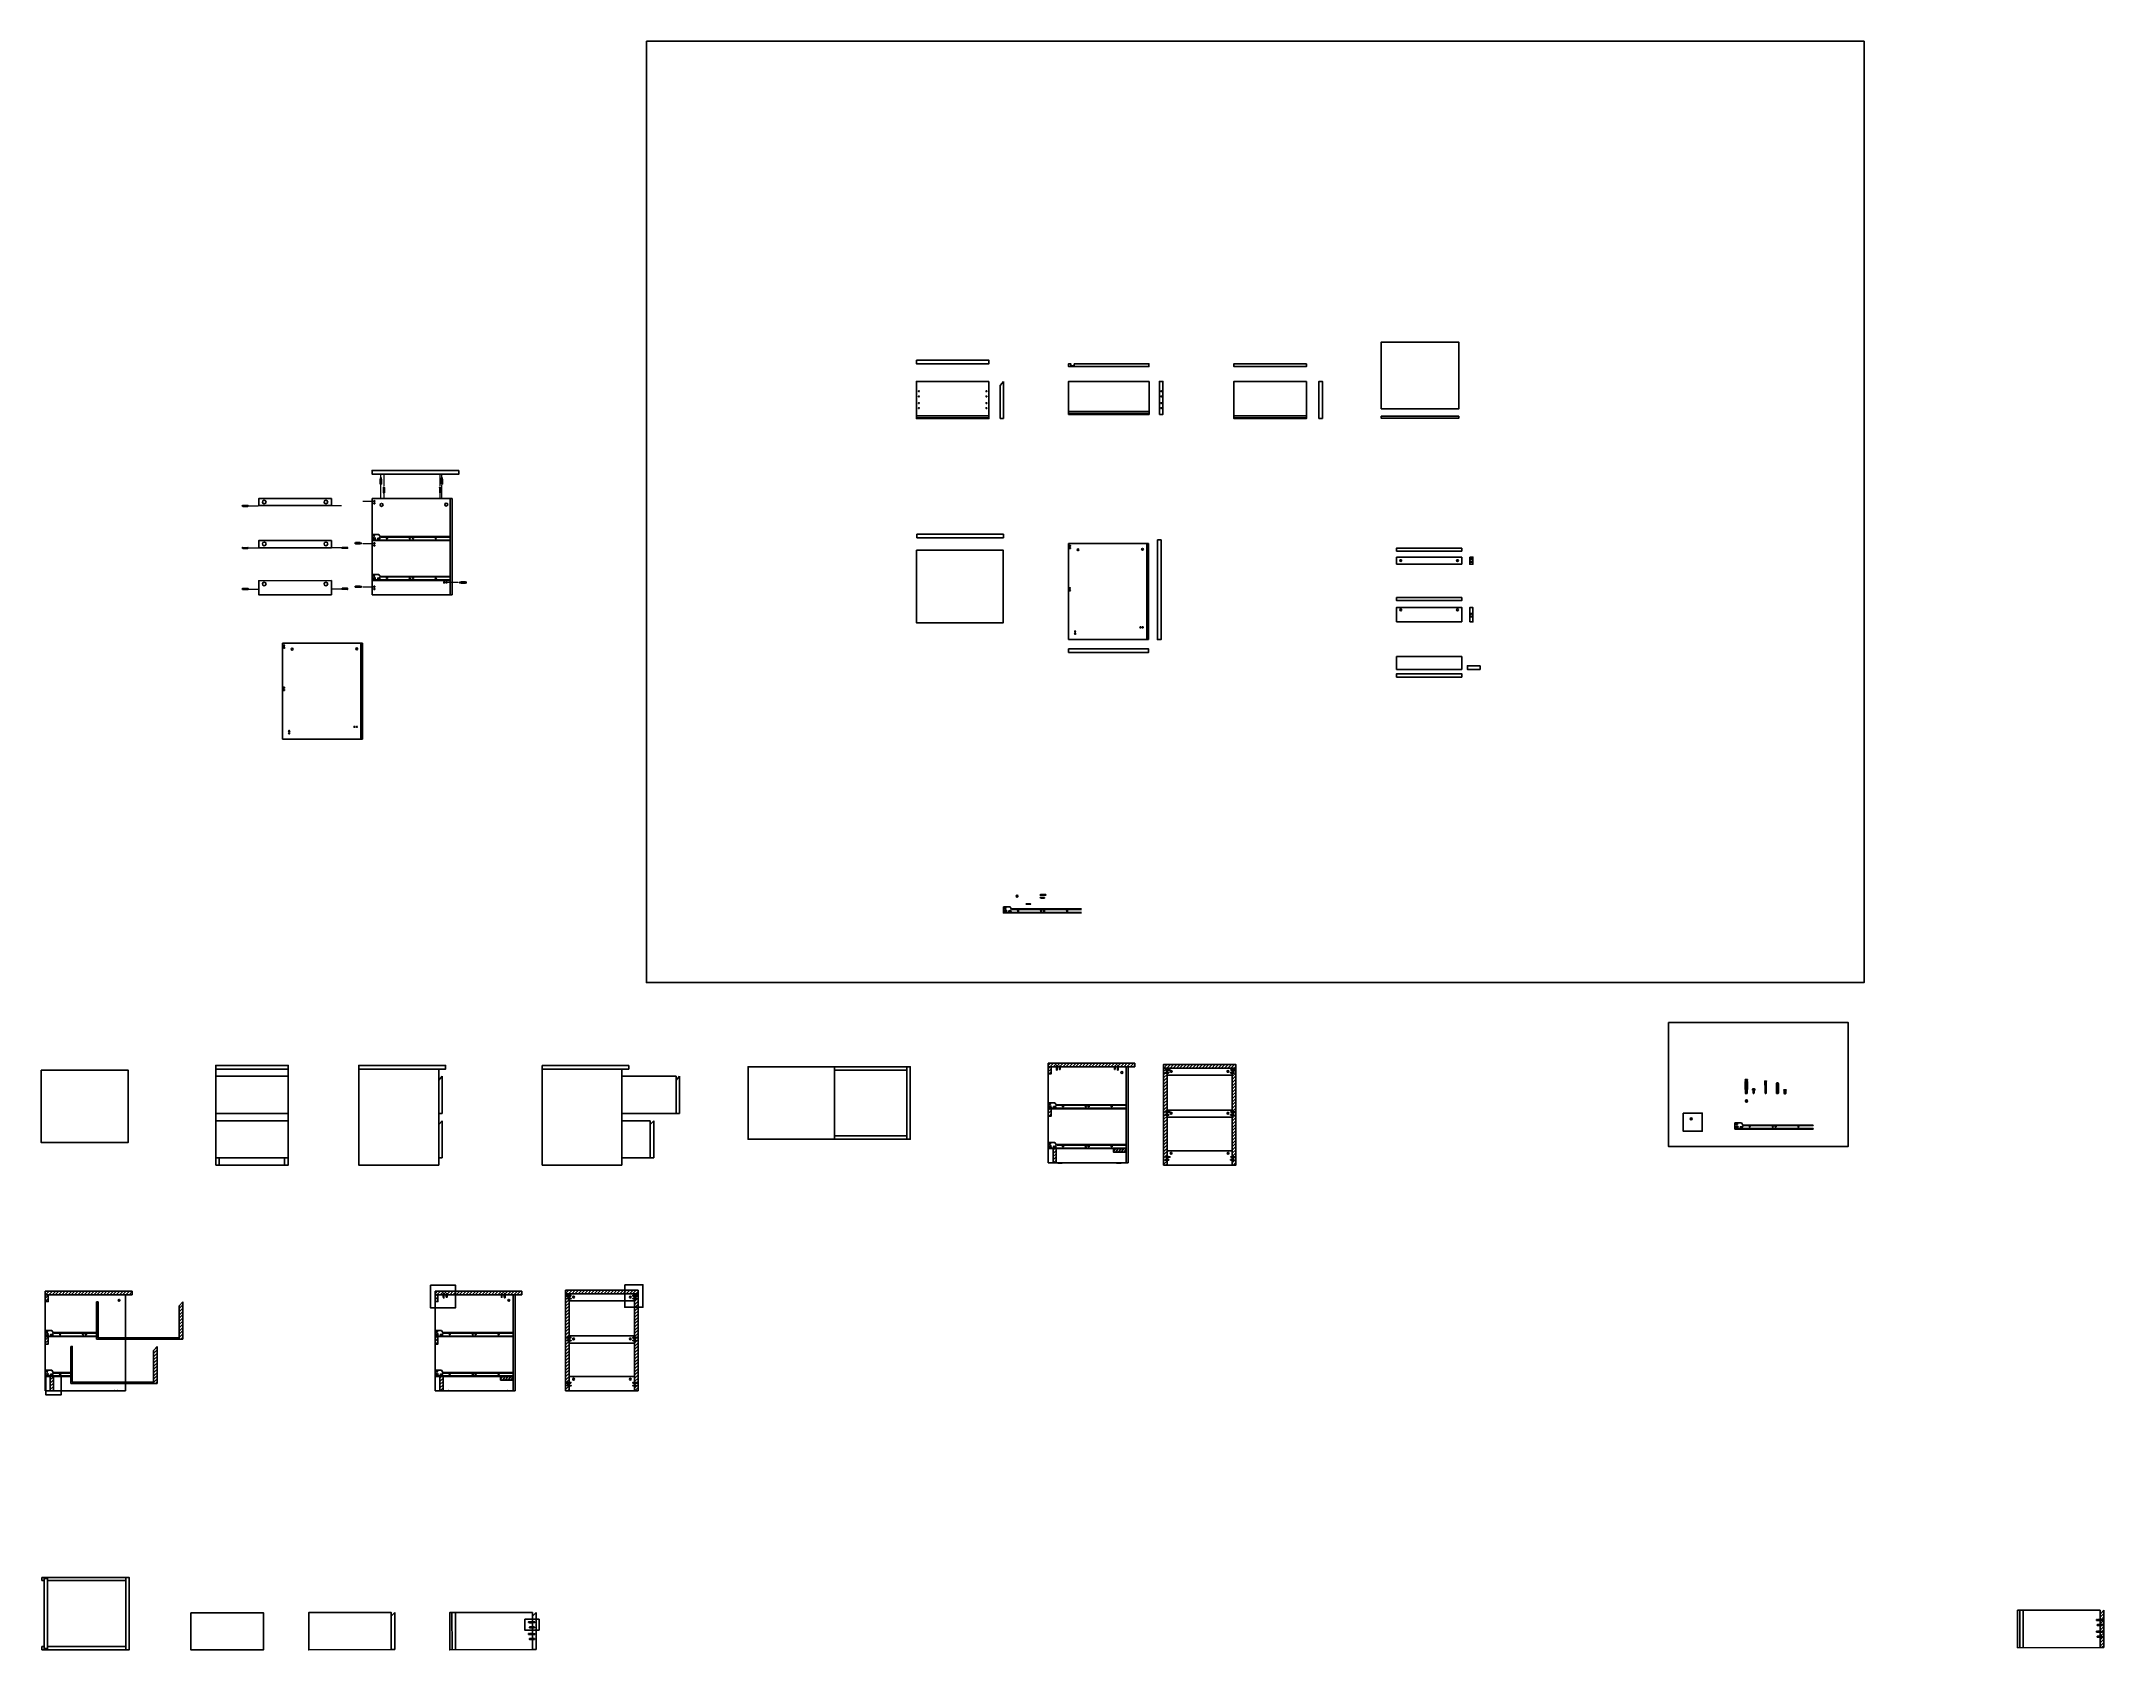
# Model space of a CAD drawing. Header units: inches. Extents: x 60 to 1198, y 6 to 893.
import ezdxf

# ---------------------------------------------------------------- set-up
doc = ezdxf.new("R2010")
doc.units = ezdxf.units.IN
doc.header["$MEASUREMENT"] = 0
doc.linetypes.add('ACAD_ISO02W100', pattern=[15, 12, -3])
doc.linetypes.add('HIDDEN', pattern=[0.375, 0.25, -0.125])
for name, color, linetype in [('A-ANNO-DIMS', 7, 'Continuous'), ('Dettagli', 4, 'Continuous'), ('particolari', 30, 'Continuous'), ('Viti', 2, 'Continuous')]:
    doc.layers.add(name, color=color, linetype=linetype)

# ---------------------------------------------------------------- blocks, each defined once
blk = doc.blocks.new('*U36')
blk.add_lwpolyline([(0, 0), (0, 0.1), (0.05, 0), (0.12, -0.4), (0.12, -0.5), (0.07, -0.4), (0, 0)])
blk = doc.blocks.new('*U37')
at = {"color": 0, "linetype": 'ByBlock', "lineweight": -2, "transparency": 16777216}
for p in [(42.38, 270.66), (42.61, 270.66), (42.84, 270.66), (43.06, 270.66)]:
    blk.add_blockref('*U36', p, dxfattribs=at)
blk = doc.blocks.new('100347')
for p, q in [((40.13, 252.09), (40.25, 251.93)), ((40.13, 252.09), (40.13, 251.29)), ((40.25, 251.44), (40.13, 251.29)), ((40.41, 251.49), (40.38, 251.49)), ((40.57, 251.89), (40.39, 251.89)), ((40.64, 251.49), (40.46, 251.49)), ((40.79, 251.89), (40.62, 251.89)), ((40.87, 251.49), (40.69, 251.49)), ((41.02, 251.89), (40.84, 251.89)), ((41.09, 251.49), (40.92, 251.49)), ((41.16, 251.89), (41.07, 251.89)), ((41.16, 251.49), (41.14, 251.49)), ((41.21, 251.85), (41.19, 251.87)), ((41.19, 251.5), (41.21, 251.52)), ((41.23, 251.82), (41.23, 251.56))]:
    blk.add_line(p, q)
for centre, radius, start, end in [((40.38, 252.09), 0.2, 230.24315, 257.66039), ((40.38, 251.29), 0.2, 90, 129.75685), ((41.16, 251.84), 0.05, 45, 90), ((41.16, 251.54), 0.05, 270, 315), ((41.18, 251.82), 0.05, 0, 45), ((41.18, 251.56), 0.05, 315, 0)]:
    blk.add_arc(centre, radius, start, end)
blk.add_blockref('*U37', (-2.04, -18.77))
blk = doc.blocks.new('101345')
for p, q in [((40.13, 264.91), (40.13, 264.61)), ((40.17, 264.99), (40.27, 265.05)), ((40.17, 264.53), (40.27, 264.47)), ((40.28, 264.46), (40.28, 265.06)), ((40.29, 264.46), (41.63, 264.46)), ((40.3, 265.06), (41.63, 265.06)), ((40.38, 264.94), (41.63, 264.94)), ((40.38, 264.82), (41.63, 264.82)), ((40.38, 264.7), (41.63, 264.7)), ((40.38, 264.58), (41.63, 264.58)), ((42.96, 265.06), (41.63, 265.06)), ((42.88, 264.94), (41.63, 264.94)), ((42.88, 264.82), (41.63, 264.82)), ((42.88, 264.7), (41.63, 264.7)), ((42.88, 264.58), (41.63, 264.58)), ((42.96, 264.46), (41.63, 264.46)), ((42.98, 264.46), (42.98, 265.06)), ((43.09, 264.99), (42.99, 265.05)), ((43.09, 264.53), (42.99, 264.47)), ((43.13, 264.91), (43.13, 264.61))]:
    blk.add_line(p, q)
for centre, radius, start, end in [((40.23, 264.91), 0.1, 123.56676, 180), ((40.23, 264.61), 0.1, 180, 236.29116), ((40.3, 265.01), 0.05, 90, 123.56676), ((40.29, 264.51), 0.05, 236.29116, 270), ((42.96, 265.01), 0.05, 56.43324, 90), ((42.96, 264.51), 0.05, 270, 303.70884), ((43.03, 264.91), 0.1, 0, 56.43324), ((43.03, 264.61), 0.1, 303.70884, 0)]:
    blk.add_arc(centre, radius, start, end)
blk = doc.blocks.new('*U40')
blk.add_lwpolyline([(0.1, -0.2), (0.06, 0), (0.04, 0.05), (0.03, 0), (0.06, -0.2), (0.09, -0.25), (0.1, -0.2)])
blk = doc.blocks.new('*U41')
at = {"color": 0, "linetype": 'ByBlock', "lineweight": -2, "transparency": 16777216}
for p in [(40.3, 254.75), (40.42, 254.75), (40.54, 254.75), (40.65, 254.75), (40.77, 254.75), (40.89, 254.75)]:
    blk.add_blockref('*U40', p, dxfattribs=at)
blk = doc.blocks.new('109049')
for p, q in [((40.13, 240.08), (40.13, 239.79)), ((40.43, 240.28), (40.33, 240.28)), ((40.43, 239.58), (40.33, 239.58)), ((40.48, 240.23), (40.48, 239.63)), ((40.52, 240.03), (40.48, 240.03)), ((40.56, 239.83), (40.48, 239.83)), ((40.64, 240.03), (40.56, 240.03)), ((40.67, 239.83), (40.59, 239.83)), ((40.75, 240.03), (40.67, 240.03)), ((40.79, 239.83), (40.71, 239.83)), ((40.87, 240.03), (40.79, 240.03)), ((40.91, 239.83), (40.83, 239.83)), ((40.99, 240.03), (40.91, 240.03)), ((41.02, 239.83), (40.94, 239.83)), ((41.11, 240.03), (41.02, 240.03)), ((41.14, 239.83), (41.06, 239.83)), ((41.22, 240.03), (41.14, 240.03)), ((41.23, 239.83), (41.18, 239.83)), ((41.32, 240.01), (41.35, 240)), ((41.37, 239.88), (41.32, 239.85)), ((41.35, 240), (41.36, 240.05)), ((41.37, 239.88), (41.35, 240)), ((41.36, 240.05), (41.38, 239.98)), ((41.4, 239.83), (41.37, 239.88)), ((41.38, 239.98), (41.48, 239.93)), ((41.38, 239.98), (41.4, 239.89)), ((41.48, 239.93), (41.4, 239.89)), ((41.4, 239.89), (41.4, 239.83))]:
    blk.add_line(p, q)
blk.add_lwpolyline([(41.26, 239.83), (41.22, 240.03), (41.23, 240.08), (41.26, 240.03), (41.29, 239.84), (41.29, 239.78), (41.26, 239.83)])
for centre, radius, start, end in [((40.33, 240.08), 0.2, 107.54499, 180), ((40.33, 239.79), 0.2, 180, 252.45501), ((40.37, 239.95), 0.332, 96.88181, 107.54499), ((40.37, 239.91), 0.332, 252.45501, 263.11819), ((40.43, 240.23), 0.05, 0, 90), ((40.43, 239.63), 0.05, 270, 0), ((41.23, 240.03), 0.2, 270, 277.37205), ((41.23, 239.83), 0.2, 63.43495, 82.71422), ((41.23, 240.03), 0.2, 287.24494, 296.56505)]:
    blk.add_arc(centre, radius, start, end)
blk.add_blockref('*U41', (0.19, -14.72))
blk = doc.blocks.new('*U43')
blk.add_lwpolyline([(0, 0), (0, 0.1), (0.05, 0), (0.12, -0.4), (0.12, -0.5), (0.07, -0.4), (0, 0)])
blk = doc.blocks.new('*U44')
at = {"color": 0, "linetype": 'ByBlock', "lineweight": -2, "transparency": 16777216}
for p in [(42.38, 270.66), (42.6, 270.66), (42.81, 270.66), (43.03, 270.66), (43.24, 270.66)]:
    blk.add_blockref('*U43', p, dxfattribs=at)
blk = doc.blocks.new('118331')
for p, q in [((40.13, 264.93), (40.13, 264.33)), ((40.13, 264.93), (40.33, 264.93)), ((40.13, 264.33), (40.33, 264.33)), ((40.33, 264.93), (40.33, 264.33)), ((40.73, 264.83), (40.33, 264.83)), ((40.73, 264.43), (40.33, 264.43)), ((40.73, 264.98), (40.73, 264.28)), ((40.73, 264.98), (42.98, 264.98)), ((40.73, 264.8), (40.73, 264.45)), ((42.98, 264.28), (40.73, 264.28)), ((40.83, 264.98), (40.83, 264.68)), ((40.83, 264.93), (42.93, 264.93)), ((40.83, 264.68), (42.93, 264.68)), ((40.83, 264.58), (40.83, 264.28)), ((40.83, 264.58), (42.93, 264.58)), ((40.83, 264.33), (42.93, 264.33)), ((42.93, 264.98), (42.93, 264.68)), ((42.93, 264.58), (42.93, 264.28)), ((42.98, 264.98), (42.98, 264.28)), ((42.98, 264.83), (43.07, 264.83)), ((43.14, 264.43), (42.98, 264.43)), ((43.12, 264.83), (43.28, 264.83)), ((43.35, 264.43), (43.19, 264.43)), ((43.33, 264.83), (43.5, 264.83)), ((43.57, 264.43), (43.4, 264.43)), ((43.55, 264.83), (43.72, 264.83)), ((43.79, 264.43), (43.62, 264.43)), ((43.77, 264.83), (43.93, 264.83)), ((44, 264.43), (43.84, 264.43)), ((43.98, 264.83), (44.08, 264.83)), ((44.08, 264.43), (44.05, 264.43)), ((44.13, 264.78), (44.13, 264.48))]:
    blk.add_line(p, q)
for centre, start, end in [((44.08, 264.78), 360, 90), ((44.08, 264.48), 270, 0)]:
    blk.add_arc(centre, 0.05, start, end)
blk.add_blockref('*U44', (0.69, -5.83))
blk = doc.blocks.new('*U46')
blk.add_lwpolyline([(0, 0), (0, 0.1), (0.1, 0), (0.1, -0.4), (0.1, -0.6), (0.1, -0.4), (0, 0)])
blk = doc.blocks.new('*U47')
at = {"color": 0, "linetype": 'ByBlock', "lineweight": -2, "transparency": 16777216}
for p in [(42.4, 270.7), (42.6, 270.7), (42.8, 270.7), (43, 270.7), (43.3, 270.7), (43.5, 270.7), (43.7, 270.7), (43.9, 270.7), (44.2, 270.7), (44.4, 270.7), (44.6, 270.7), (44.8, 270.7), (45, 270.7), (45.3, 270.7), (45.5, 270.7), (45.7, 270.7), (45.9, 270.7), (46.2, 270.7), (46.4, 270.7)]:
    blk.add_blockref('*U46', p, dxfattribs=at)
blk = doc.blocks.new('100218')
for p, q in [((40.1, 270.9), (40.1, 270)), ((40.1, 270.9), (40.2, 270.8)), ((40.2, 270.1), (40.1, 270)), ((40.2, 270.8), (40.2, 270.1)), ((40.2, 270.8), (42.3, 270.8)), ((40.2, 270.1), (42.3, 270.1)), ((42.4, 270.8), (42.6, 270.7)), ((42.6, 270.2), (42.4, 270.1)), ((42.7, 270.7), (42.8, 270.7)), ((42.9, 270.3), (42.7, 270.3)), ((42.9, 270.7), (43, 270.7)), ((43.1, 270.3), (42.9, 270.3)), ((43.1, 270.7), (43.3, 270.7)), ((43.3, 270.3), (43.2, 270.3)), ((43.3, 270.7), (43.5, 270.7)), ((43.5, 270.3), (43.4, 270.3)), ((43.5, 270.7), (43.7, 270.7)), ((43.8, 270.3), (43.6, 270.3)), ((43.7, 270.7), (43.9, 270.7)), ((44, 270.3), (43.8, 270.3)), ((44, 270.7), (44.1, 270.7)), ((44.2, 270.3), (44, 270.3)), ((44.2, 270.7), (44.4, 270.7)), ((44.4, 270.3), (44.3, 270.3)), ((44.4, 270.7), (44.6, 270.7)), ((44.7, 270.3), (44.5, 270.3)), ((44.6, 270.7), (44.8, 270.7)), ((44.9, 270.3), (44.7, 270.3)), ((44.9, 270.7), (45, 270.7)), ((45.1, 270.3), (44.9, 270.3)), ((45.1, 270.7), (45.3, 270.7)), ((45.3, 270.3), (45.2, 270.3)), ((45.3, 270.7), (45.5, 270.7)), ((45.5, 270.3), (45.4, 270.3)), ((45.5, 270.7), (45.7, 270.7)), ((45.8, 270.3), (45.6, 270.3)), ((45.7, 270.7), (45.9, 270.7)), ((46, 270.3), (45.8, 270.3)), ((46, 270.7), (46.1, 270.7)), ((46.2, 270.3), (46, 270.3)), ((46.2, 270.7), (46.4, 270.7)), ((46.4, 270.3), (46.3, 270.3)), ((46.4, 270.7), (46.6, 270.7)), ((46.7, 270.3), (46.5, 270.3)), ((46.6, 270.7), (46.9, 270.7)), ((46.9, 270.3), (46.7, 270.3)), ((46.9, 270.6), (46.9, 270.3))]:
    blk.add_line(p, q)
for centre, radius, start, end in [((40.1, 270.9), 0.01, 33.6901, 180), ((40.1, 270), 0.01, 180, 326.3099), ((42.3, 270.6), 0.2, 63.4349, 90), ((42.3, 270.3), 0.2, 270, 296.5651), ((42.7, 270.9), 0.2, 243.4349, 243.5103), ((42.7, 270.9), 0.2, 258.2695, 270), ((42.7, 270.1), 0.2, 95.0818, 116.5651), ((46.9, 270.6), 0.05, 360, 90), ((46.9, 270.3), 0.05, 270, 0)]:
    blk.add_arc(centre, radius, start, end)
blk.add_blockref('*U47', (0.2, 0))

msp = doc.modelspace()

# ---------------------------------------------------------------- hatches: boundary and pattern name
h = msp.add_hatch()
h.set_pattern_fill('ANSI31', color=256, scale=10)
h.set_pattern_definition([(45, (65.869, 1.1374), (-0.8838835, 0.8838835), [])])
h.paths.add_polyline_path([(617.3, 327.4), (615.6, 327.4), (615.6, 323.5), (617.3, 323.5)])
h.paths.add_polyline_path([(615.6, 329.4), (615.6, 327.4), (617.3, 327.4), (663.5, 327.4), (663.5, 329.4)])
h.paths.add_polyline_path([(615.6, 300.2), (617.3, 300.2), (617.3, 304.3), (615.6, 304.3)])
h.paths.add_polyline_path([(618.4, 274.4), (620, 274.4), (620, 282.3), (618.4, 282.3)])
h = msp.add_hatch()
h.set_pattern_fill('ANSI31', color=256, scale=10)
h.set_pattern_definition([(45, (57.4103, 0), (-0.8838835, 0.8838835), [])])
h.paths.add_polyline_path([(719.2, 328.7), (679.2, 328.7), (679.2, 326.7), (719.2, 326.7)])
h.paths.add_polyline_path([(681.2, 324.9, -0.015676), (681.2, 325), (681.2, 326.7), (679.2, 326.7), (679.2, 273.2), (681.2, 273.2), (681.2, 301.8, -0.015676), (681.2, 301.8)])
h.paths.add_polyline_path([(719.2, 326.7), (717.2, 326.7), (717.2, 325, -0.015676), (717.2, 324.9), (717.2, 301.8, -0.015676), (717.2, 301.8), (717.2, 273.2), (719.2, 273.2)])
h = msp.add_hatch()
h.set_pattern_fill('ANSI31', color=256, scale=10, angle=10)
h.set_pattern_definition([(55, (13.4428, 3.3758), (-1.02394, 0.7169705), [])])
h.paths.add_polyline_path([(651.7, 282.3), (651.7, 280.3), (658.7, 280.3), (658.7, 282.3)])
h = msp.add_hatch()
h.set_pattern_fill('ANSI31', color=256, scale=10)
h.set_pattern_definition([(45, (-366.0492, -124.5524), (-0.8838835, 0.8838835), [])])
h.paths.add_polyline_path([(62.5, 203.7), (62.5, 201.7), (64.2, 201.7), (110.5, 201.7), (110.5, 203.7)])
h.paths.add_polyline_path([(62.5, 197.9), (64.2, 197.9), (64.2, 201.7), (62.5, 201.7)])
h.paths.add_polyline_path([(64.2, 178.6), (62.5, 178.6), (62.5, 174.5), (64.2, 174.5)])
h.paths.add_polyline_path([(65.3, 148.7), (67, 148.7), (67, 156.6), (65.3, 156.6)])
h.paths.add_polyline_path([(124.2, 173.2), (122.2, 171), (122.2, 152.7), (124.2, 152.7)])
h.paths.add_polyline_path([(138.4, 197.7), (136.4, 195.5), (136.4, 177.2), (138.4, 177.2)])
h.paths.add_polyline_path([(106.7, 197.7), (106.7, 196.9), (91.6, 196.9), (91.6, 197.7)])
h.paths.add_polyline_path([(106.7, 196.9), (106.7, 197.7), (90.8, 197.7), (90.8, 177.2), (106.7, 177.2), (106.7, 178), (91.6, 178), (91.6, 196.9)])
h.paths.add_polyline_path([(136.4, 177.2), (136.4, 178), (106.7, 178), (106.7, 177.2)])
h.paths.add_polyline_path([(106.7, 152.7), (106.7, 153.5), (77.4, 153.5), (77.4, 172.4), (106.7, 172.4), (106.7, 173.2), (76.6, 173.2), (76.6, 152.7)])
h.paths.add_polyline_path([(122.2, 152.7), (122.2, 153.5), (106.7, 153.5), (106.7, 152.7)])
h.paths.add_polyline_path([(106.7, 173.2), (106.7, 172.4), (77.4, 172.4), (77.4, 173.2)], flags=17)
h = msp.add_hatch()
h.set_pattern_fill('ANSI31', color=256, scale=10)
h.set_pattern_definition([(45, (-272.2635, -124.5524), (-0.8838835, 0.8838835), [])])
h.paths.add_polyline_path([(279.1, 201.7), (277.5, 201.7), (277.5, 197.9), (279.1, 197.9)])
h.paths.add_polyline_path([(277.5, 203.7), (277.5, 201.7), (279.1, 201.7), (325.4, 201.7), (325.4, 203.7)])
h.paths.add_polyline_path([(277.5, 174.5), (279.1, 174.5), (279.1, 178.6), (277.5, 178.6)])
h.paths.add_polyline_path([(280.2, 148.7), (281.9, 148.7), (281.9, 156.6), (280.2, 156.6)])
h = msp.add_hatch()
h.set_pattern_fill('ANSI31', color=256, scale=10)
h.set_pattern_definition([(45, (-244.3717, -124.5524), (-0.8838835, 0.8838835), [])])
h.paths.add_polyline_path([(351.5, 199.4), (350.7, 199.4), (350.6, 199.5, -0.250678), (350.6, 199.5), (350.6, 199.7, -0.251337), (350.6, 199.7), (350.7, 199.8), (351.5, 199.8), (351.5, 201), (350.6, 201), (350.6, 201), (349.9, 201, -0.414214), (349.9, 201.1), (349.9, 201.3, -0.414214), (349.9, 201.3), (350.6, 201.3), (350.6, 201.4), (351.5, 201.4), (351.5, 202.2), (349.5, 202.2), (349.5, 148.7), (351.5, 148.7), (351.5, 176.3), (350.7, 176.3), (350.6, 176.3, -0.250678), (350.6, 176.3), (350.6, 176.5, -0.251337), (350.6, 176.6), (350.7, 176.6), (351.5, 176.6), (351.5, 177.8), (350.6, 177.8), (350.6, 177.9), (349.9, 177.9, -0.414214), (349.9, 177.9), (349.9, 178.1, -0.414214), (349.9, 178.1), (350.6, 178.1), (350.6, 178.2), (351.5, 178.2)])
h.paths.add_polyline_path([(387.5, 178.2), (388.4, 178.2), (388.4, 178.1), (389.1, 178.1, -0.414214), (389.1, 178.1), (389.1, 177.9, -0.414214), (389.1, 177.9), (388.4, 177.9), (388.4, 177.8), (387.5, 177.8), (387.5, 176.6), (388.4, 176.6), (388.4, 176.6, -0.251337), (388.5, 176.5), (388.5, 176.3, -0.250678), (388.4, 176.3), (388.4, 176.3), (387.5, 176.3), (387.5, 148.7), (389.5, 148.7), (389.5, 202.2), (387.5, 202.2), (387.5, 201.4), (388.4, 201.4), (388.4, 201.3), (389.1, 201.3, -0.414214), (389.1, 201.3), (389.1, 201.1, -0.414214), (389.1, 201), (388.4, 201), (388.4, 201), (387.5, 201), (387.5, 199.8), (388.4, 199.8), (388.4, 199.7, -0.251337), (388.5, 199.7), (388.5, 199.5, -0.250678), (388.4, 199.5), (388.4, 199.4), (387.5, 199.4)])
h.paths.add_polyline_path([(349.5, 202.2), (389.5, 202.2), (389.5, 204.2), (349.5, 204.2)])
h = msp.add_hatch()
h.set_pattern_fill('ANSI31', color=256, scale=10, angle=10)
h.set_pattern_definition([(55, (-324.6898, -122.3139), (-1.02394, 0.7169705), [])])
h.paths.add_polyline_path([(313.6, 156.6), (313.6, 154.6), (320.6, 154.6), (320.6, 156.6)])
at = {"layer": 'A-ANNO-DIMS'}
h = msp.add_hatch(dxfattribs=at)
h.set_pattern_fill('ANSI31', color=256, scale=10)
h.paths.add_polyline_path([(1197.8, 27.6), (1195.8, 25.5), (1195.8, 22.6), (1196.2, 22.6), (1196.2, 22.4), (1196.3, 22.4), (1196.3, 22.5), (1196.3, 22.4), (1196.5, 22.4), (1196.5, 22.5), (1196.5, 22.4), (1196.6, 22.4), (1196.6, 22.5), (1196.7, 22.4), (1196.8, 22.4), (1196.8, 22.5), (1196.9, 22.4), (1197, 22.4), (1197, 22.5), (1197.1, 22.4), (1197.1, 22.4, -0.414214), (1197.2, 22.4), (1197.2, 22.1, -0.414214), (1197.1, 22.1), (1197.1, 22.1), (1197.1, 22), (1197.1, 22.1), (1196.9, 22.1), (1196.9, 22), (1196.9, 22.1), (1196.7, 22.1), (1196.7, 22), (1196.7, 22.1), (1196.6, 22.1), (1196.6, 22), (1196.5, 22.1), (1196.4, 22.1), (1196.4, 22), (1196.3, 22.1), (1196.2, 22.1), (1196.2, 22), (1195.8, 22), (1195.8, 19.7), (1196.9, 19.7), (1197, 19.7, -0.251337), (1197, 19.6), (1197, 19.3, -0.250678), (1197, 19.2), (1196.9, 19.2), (1195.8, 19.2), (1195.8, 16.1), (1196.2, 16.1), (1196.2, 15.9), (1196.3, 15.9), (1196.3, 16), (1196.3, 15.9), (1196.5, 15.9), (1196.5, 16), (1196.5, 15.9), (1196.6, 15.9), (1196.6, 16), (1196.7, 15.9), (1196.8, 15.9), (1196.8, 16), (1196.9, 15.9), (1197, 15.9), (1197, 16), (1197.1, 15.9), (1197.1, 15.9, -0.414214), (1197.2, 15.9), (1197.2, 15.6, -0.414214), (1197.1, 15.6), (1197.1, 15.6), (1197.1, 15.5), (1197.1, 15.6), (1196.9, 15.6), (1196.9, 15.5), (1196.9, 15.6), (1196.7, 15.6), (1196.7, 15.5), (1196.7, 15.6), (1196.6, 15.6), (1196.6, 15.5), (1196.5, 15.6), (1196.4, 15.6), (1196.4, 15.5), (1196.3, 15.6), (1196.2, 15.6), (1196.2, 15.5), (1195.8, 15.5), (1195.8, 13.3), (1196.9, 13.3), (1197, 13.2, -0.251337), (1197, 13.1), (1197, 12.9, -0.250678), (1197, 12.8), (1196.9, 12.7), (1195.8, 12.7), (1195.8, 7.1), (1197.8, 7.1)])

# ---------------------------------------------------------------- linework, layer by layer
for p, q in [((591.1, 705.5), (589.1, 703.3)), ((591.1, 685), (591.1, 705.5)), ((589.1, 703.3), (589.1, 685)), ((589.1, 685), (591.1, 685)), ((247.3, 649.5), (247.3, 651.6)), ((247.9, 651.6), (247.3, 651.6)), ((247.9, 649.5), (247.3, 649.5)), ((247.4, 649.2), (247.3, 649.2)), ((247.3, 649.2), (247.3, 648.9)), ((247.3, 648.9), (247.9, 648.9)), ((247.4, 651.6), (247.4, 652.4)), ((247.4, 652.4), (247.7, 652.4)), ((247.4, 649.5), (247.4, 649.2)), ((247.4, 649.2), (247.7, 649.2)), ((247.7, 651.6), (247.7, 652.4)), ((247.7, 649.5), (247.7, 649.2)), ((247.9, 649.2), (247.7, 649.2)), ((247.9, 651.6), (247.9, 649.5)), ((247.9, 648.9), (247.9, 649.2)), ((281, 649.5), (281, 651.6)), ((281.6, 651.6), (281, 651.6)), ((281.6, 649.5), (281, 649.5)), ((281.1, 649.2), (281, 649.2)), ((281, 649.2), (281, 648.9)), ((281, 648.9), (281.6, 648.9)), ((281.1, 651.6), (281.1, 652.4)), ((281.1, 652.4), (281.4, 652.4)), ((281.1, 649.5), (281.1, 649.2)), ((281.1, 649.2), (281.4, 649.2)), ((281.4, 651.6), (281.4, 652.4)), ((281.4, 649.5), (281.4, 649.2)), ((281.6, 649.2), (281.4, 649.2)), ((281.6, 651.6), (281.6, 649.5)), ((281.6, 648.9), (281.6, 649.2)), ((171.3, 637.1), (171.4, 637.2)), ((171.4, 637.2), (171.4, 636.6)), ((174.3, 637.2), (174.3, 636.6)), ((174.3, 637.2), (174.4, 637.1)), ((242.8, 587.9), (242.8, 640.9)), ((242.8, 640.9), (286.9, 640.9)), ((249, 647.2), (248.9, 647.1)), ((248.9, 647.1), (249.6, 647.1)), ((248.9, 644.1), (249.6, 644.1)), ((248.9, 644.1), (249.1, 644)), ((249.6, 647.1), (249.5, 647.2)), ((249.5, 644), (249.6, 644.1)), ((280, 647.2), (279.9, 647.1)), ((279.9, 647.1), (280.5, 647.1)), ((279.9, 644.1), (280.5, 644.1)), ((279.9, 644.1), (280, 644)), ((280.5, 647.1), (280.4, 647.2)), ((280.4, 644), (280.5, 644.1)), ((286.9, 640.9), (280.6, 640.9)), ((285.9, 587.9), (285.9, 640.9)), ((286.9, 587.9), (286.9, 640.9)), ((171.4, 636.6), (171.3, 636.7)), ((174.4, 636.7), (174.3, 636.6)), ((233.7, 616.6), (233.4, 616.6)), ((233.4, 616.6), (233.4, 615.9)), ((233.4, 615.9), (233.7, 615.9)), ((233.7, 616.4), (233.7, 616.6)), ((234, 616.4), (233.7, 616.4)), ((233.7, 616.4), (233.7, 616.1)), ((234, 616.1), (233.7, 616.1)), ((233.7, 615.9), (233.7, 616.1)), ((234, 616.6), (236.1, 616.6)), ((234, 615.9), (234, 616.6)), ((236.1, 615.9), (234, 615.9)), ((236.1, 615.9), (236.1, 616.6)), ((236.1, 616.4), (236.9, 616.4)), ((236.1, 616.1), (236.9, 616.1)), ((236.9, 616.4), (236.9, 616.1)), ((591.1, 621.2), (543.2, 621.2)), ((543.2, 621.2), (543.2, 619.2)), ((543.2, 619.2), (591.1, 619.2)), ((591.1, 619.2), (591.1, 621.2)), ((626.9, 563.1), (626.9, 616.1)), ((671, 616.1), (626.9, 616.1)), ((670, 563.1), (670, 616.1)), ((671, 616.1), (671, 590.6)), ((171.3, 613.9), (171.4, 614)), ((171.4, 613.4), (171.3, 613.5)), ((171.4, 614), (171.4, 613.4)), ((174.3, 614), (174.3, 613.4)), ((174.3, 614), (174.4, 613.9)), ((174.4, 613.5), (174.3, 613.4)), ((226.3, 614), (226.2, 613.9)), ((226.2, 613.5), (226.3, 613.4)), ((226.3, 614), (226.3, 613.4)), ((229.2, 614), (229.2, 613.4)), ((229.3, 613.9), (229.2, 614)), ((229.2, 613.4), (229.3, 613.5)), ((807.8, 604.7), (807.8, 608.6)), ((807.8, 608.6), (843.8, 608.6)), ((843.8, 608.6), (843.8, 604.7)), ((233.7, 592.6), (233.4, 592.6)), ((233.4, 592.6), (233.4, 592)), ((233.4, 592), (233.7, 592)), ((233.7, 592.4), (233.7, 592.6)), ((234, 592.4), (233.7, 592.4)), ((233.7, 592.4), (233.7, 592.1)), ((234, 592.1), (233.7, 592.1)), ((233.7, 592), (233.7, 592.1)), ((234, 592.6), (236.1, 592.6)), ((234, 592), (234, 592.6)), ((236.1, 592), (234, 592)), ((236.1, 592), (236.1, 592.6)), ((236.1, 592.4), (236.9, 592.4)), ((236.1, 592.1), (236.9, 592.1)), ((236.9, 592.4), (236.9, 592.1)), ((291.9, 594.8), (291.1, 594.8)), ((291.1, 594.8), (291.1, 594.5)), ((291.9, 594.5), (291.1, 594.5)), ((293.9, 594.9), (291.9, 594.9)), ((291.9, 594.3), (291.9, 594.9)), ((291.9, 594.3), (293.9, 594.3)), ((293.9, 594.3), (293.9, 594.9)), ((293.9, 594.8), (294.3, 594.8)), ((293.9, 594.4), (294.3, 594.4)), ((294.3, 594.8), (294.3, 594.9)), ((294.3, 594.9), (294.6, 594.9)), ((294.3, 594.8), (294.3, 594.4)), ((294.3, 594.3), (294.3, 594.4)), ((294.6, 594.3), (294.3, 594.3)), ((294.6, 594.9), (294.6, 594.3)), ((171.3, 591.3), (171.4, 591.4)), ((171.4, 590.7), (171.3, 590.8)), ((171.4, 591.4), (171.4, 590.7)), ((174.3, 591.4), (174.3, 590.7)), ((174.3, 591.4), (174.4, 591.2)), ((174.4, 590.8), (174.3, 590.7)), ((226.3, 591.4), (226.2, 591.2)), ((226.2, 590.8), (226.3, 590.7)), ((226.3, 591.4), (226.3, 590.7)), ((229.2, 591.4), (229.2, 590.7)), ((229.3, 591.3), (229.2, 591.4)), ((229.2, 590.7), (229.3, 590.8)), ((242.8, 587.9), (286.9, 587.9)), ((286.9, 587.9), (285.9, 587.9)), ((286.9, 587.9), (285.9, 587.9)), ((286.9, 587.9), (285.9, 587.9)), ((671, 590.6), (671, 572.1)), ((671, 572.1), (671, 563.1)), ((193.4, 508.2), (193.4, 561.2)), ((193.4, 561.2), (237.5, 561.2)), ((237.5, 561.2), (231.2, 561.2)), ((236.5, 508.2), (236.5, 561.2)), ((237.5, 508.2), (237.5, 561.2)), ((671, 563.1), (626.9, 563.1)), ((671, 563.1), (670, 563.1)), ((237.5, 508.2), (236.5, 508.2)), ((196.5, 326.2), (156.5, 326.2)), ((196.5, 322.2), (156.5, 322.2)), ((281.5, 322.2), (279.5, 320.1)), ((281.5, 301.7), (281.5, 322.2)), ((384.4, 328.2), (336.5, 328.2)), ((336.5, 328.2), (336.5, 273.2)), ((336.5, 326.2), (384.4, 326.2)), ((380.6, 300.7), (380.6, 326.2)), ((410.4, 322.2), (380.6, 322.2)), ((384.4, 326.2), (384.4, 328.2)), ((412.4, 322.2), (410.4, 320.1)), ((410.4, 301.7), (410.4, 322.2)), ((412.4, 301.7), (412.4, 322.2)), ((663.5, 329.4), (615.6, 329.4)), ((615.6, 329.4), (615.6, 274.4)), ((615.6, 327.4), (663.5, 327.4)), ((658.7, 274.4), (658.7, 327.4)), ((659.7, 301.9), (659.7, 327.4)), ((663.5, 327.4), (663.5, 329.4)), ((196.5, 301.7), (156.5, 301.7)), ((156.5, 297.7), (196.5, 297.7)), ((279.5, 301.7), (281.5, 301.7)), ((281.5, 297.7), (279.5, 295.6)), ((281.5, 277.2), (281.5, 297.7)), ((410.4, 301.7), (380.6, 301.7)), ((380.6, 282.2), (380.6, 300.7)), ((396.1, 297.7), (380.6, 297.7)), ((398.1, 297.7), (396.1, 295.6)), ((398.1, 277.2), (398.1, 297.7)), ((410.4, 301.7), (412.4, 301.7)), ((659.7, 283.4), (659.7, 301.9)), ((1037.6, 295.3), (1037.6, 295)), ((1037.6, 293.4), (1037.6, 293.1)), ((156.5, 277.2), (196.5, 277.2)), ((196.5, 277.2), (156.5, 277.2)), ((156.5, 273.2), (158.5, 273.2)), ((158.5, 273.2), (158.5, 277.2)), ((194.5, 273.2), (194.5, 277.2)), ((196.5, 273.2), (194.5, 273.2)), ((279.5, 277.2), (281.5, 277.2)), ((336.5, 273.2), (380.6, 273.2)), ((380.6, 273.2), (380.6, 282.2)), ((396.1, 277.2), (380.6, 277.2)), ((396.1, 277.2), (398.1, 277.2)), ((615.6, 274.4), (659.7, 274.4)), ((653.7, 274.4), (653.8, 274.4)), ((659.7, 274.4), (658.7, 274.4)), ((659.7, 274.4), (659.7, 283.4)), ((717.2, 281.1), (681.2, 281.1)), ((681.2, 273.2), (717.2, 273.2)), ((110.5, 203.7), (62.5, 203.7)), ((62.5, 203.7), (62.5, 148.7)), ((62.5, 201.7), (110.5, 201.7)), ((90.8, 177.2), (90.8, 197.7)), ((106.7, 178), (106.7, 201.7)), ((110.5, 201.7), (110.5, 203.7)), ((138.4, 197.7), (136.4, 195.5)), ((136.4, 177.2), (136.4, 195.5)), ((138.4, 177.2), (138.4, 197.7)), ((325.4, 203.7), (277.5, 203.7)), ((277.5, 203.7), (277.5, 148.7)), ((277.5, 201.7), (325.4, 201.7)), ((320.6, 148.7), (320.6, 201.7)), ((321.6, 176.2), (321.6, 201.7)), ((325.4, 201.7), (325.4, 203.7)), ((136.4, 177.2), (90.8, 177.2)), ((106.7, 176.2), (106.7, 177.2)), ((106.7, 157.7), (106.7, 176.2)), ((124.2, 173.2), (122.2, 171)), ((124.2, 152.7), (124.2, 173.2)), ((136.4, 177.2), (138.4, 177.2)), ((321.6, 157.7), (321.6, 176.2)), ((62.5, 148.7), (106.7, 148.7)), ((122.2, 152.7), (76.6, 152.7)), ((106.7, 153.5), (106.7, 157.7)), ((106.7, 148.7), (106.7, 152.7)), ((122.2, 152.7), (124.2, 152.7)), ((277.5, 148.7), (321.6, 148.7)), ((321.6, 148.7), (320.6, 148.7)), ((321.6, 148.7), (321.6, 157.7)), ((351.5, 156.9), (351.5, 154.9)), ((387.5, 156.6), (351.5, 156.6)), ((351.5, 148.7), (387.5, 148.7)), ((60.7, 45.8), (60.7, 44)), ((255.3, 26.4), (253.3, 24.3)), ((255.3, 5.9), (255.3, 26.4)), ((286.8, 26.4), (286.9, 5.8)), ((288.7, 26.4), (288.8, 5.9)), ((333.2, 26.4), (331.2, 24.3)), ((333.2, 5.9), (333.2, 26.4)), ((1151.5, 27.6), (1151.5, 7)), ((1153.4, 27.6), (1153.4, 7)), ((1197.8, 27.6), (1195.8, 25.5)), ((1197.8, 7.1), (1197.8, 27.6)), ((60.7, 7.7), (60.7, 5.8)), ((253.3, 5.9), (255.3, 5.9)), ((331.2, 5.9), (333.2, 5.9)), ((1195.8, 7.1), (1197.8, 7.1))]:
    msp.add_line(p, q)
at = {"color": 0}
for p, q in [((242.8, 621.1), (246.5, 621.1)), ((242.8, 618), (285.9, 618)), ((246.5, 621.1), (247.4, 619.7)), ((247.4, 619.7), (285.9, 619.7)), ((242.8, 599.1), (246.5, 599.1)), ((242.8, 596), (285.9, 596)), ((246.5, 599.1), (247.4, 597.7)), ((247.4, 597.7), (285.9, 597.7)), ((193.4, 508.2), (237.5, 508.2)), ((591, 415.6), (594.6, 415.6)), ((591, 412.6), (634.1, 412.6)), ((594.6, 415.6), (595.5, 414.2)), ((595.5, 414.2), (634.1, 414.2)), ((603.7, 417.3), (603.7, 417.4)), ((603.7, 417.4), (603.9, 417.4)), ((603.9, 417.4), (603.9, 417.3)), ((605.5, 417.3), (605.5, 417.4)), ((605.5, 417.4), (605.6, 417.4)), ((605.6, 417.4), (605.6, 417.3)), ((615.6, 307.6), (619.3, 307.6)), ((619.3, 307.6), (620.2, 306.2)), ((396.1, 297.7), (396.1, 277.2)), ((615.6, 304.6), (658.7, 304.6)), ((620.2, 306.2), (658.7, 306.2)), ((994.4, 296.5), (998.1, 296.5)), ((998.1, 296.5), (999, 295)), ((493.4, 287.5), (493.4, 287.5)), ((615.6, 285.6), (619.3, 285.6)), ((619.3, 285.6), (620.2, 284.2)), ((994.4, 293.4), (1037.6, 293.4)), ((999, 295), (1037.6, 295)), ((615.6, 282.6), (658.7, 282.6)), ((620.2, 284.2), (658.7, 284.2)), ((62.5, 182), (66.2, 182)), ((62.5, 178.9), (90.8, 178.9)), ((66.2, 182), (67.1, 180.5)), ((67.1, 180.5), (90.8, 180.5)), ((76.6, 173.2), (76.6, 152.7)), ((122.2, 171), (122.2, 152.7)), ((62.5, 160), (66.2, 160)), ((66.2, 160), (67.1, 158.5)), ((62.5, 156.9), (76.6, 156.9)), ((67.1, 158.5), (76.6, 158.5)), ((61.9, 7.7), (61.9, 44)), ((62.6, 5.8), (62.6, 5.8))]:
    msp.add_line(p, q, dxfattribs=at)
for points in [[(394.1, 893.2), (1065.7, 893.2), (1065.7, 373.9), (394.1, 373.9)], [(543, 717.2), (583, 717.2), (583, 715.3), (543, 715.3)], [(799.4, 690.4), (842.1, 690.4), (842.1, 727.2), (799.4, 727.2)], [(583, 705.5), (583, 685), (543, 685), (543, 705.5)], [(671.3, 705.5), (626.9, 705.5), (626.9, 687.3), (671.3, 687.3)], [(677, 687.3), (678.9, 687.3), (678.9, 705.5), (677, 705.5)], [(758.1, 715.3), (718.1, 715.3), (718.1, 713.7), (758.1, 713.7)], [(758.1, 705.5), (758.1, 685), (718.1, 685), (718.1, 705.5)], [(765, 685.1), (766.9, 685.1), (766.9, 705.5), (765, 705.5)], [(543, 686.6), (583, 686.6), (583, 685.5), (543, 685.5)], [(626.9, 688.9), (671.3, 688.9), (671.3, 687.8), (626.9, 687.8)], [(718.1, 686.6), (758.1, 686.6), (758.1, 685.5), (718.1, 685.5)], [(799.4, 686.3), (842.1, 686.3), (842.1, 685.2), (799.4, 685.2)], [(290.7, 656.4), (290.7, 654.4), (242.8, 654.4), (242.8, 656.4)], [(220.3, 637), (220.3, 640.9), (180.3, 640.9), (180.3, 637)], [(220.3, 613.7), (220.3, 617.7), (180.3, 617.7), (180.3, 613.7)], [(675.9, 618.1), (677.9, 618.1), (677.9, 563.1), (675.9, 563.1)], [(543, 612.4), (543, 572.4), (590.9, 572.4), (590.9, 612.4)], [(220.3, 587.9), (220.3, 595.7), (180.3, 595.6), (180.3, 587.9)], [(807.8, 573), (843.8, 573), (843.8, 580.9), (807.8, 580.9)], [(626.9, 558), (671, 558), (671, 556), (626.9, 556)], [(807.8, 546.7), (843.8, 546.7), (843.8, 553.7), (807.8, 553.7)], [(853.9, 548.7), (846.9, 548.7), (846.9, 546.7), (853.9, 546.7)], [(807.8, 542.4), (843.8, 542.4), (843.8, 544.3), (807.8, 544.3)], [(957.8, 351.9), (1056.8, 351.9), (1056.8, 283.4), (957.8, 283.4)], [(60.3, 325.6), (60.3, 285.6), (108.2, 285.6), (108.2, 325.6)], [(719.2, 326.7), (719.2, 328.7), (679.2, 328.7), (679.2, 326.7)], [(679.2, 273.2), (679.2, 326.7), (681.2, 326.7), (681.2, 273.2)], [(717.2, 273.2), (717.2, 326.7), (719.2, 326.7), (719.2, 273.2)], [(965.9, 301.9), (976.4, 301.9), (976.4, 291.9), (965.9, 291.9)], [(658.7, 282.3), (651.7, 282.3), (651.7, 280.3), (658.7, 280.3)], [(389.5, 202.2), (389.5, 204.2), (349.5, 204.2), (349.5, 202.2)], [(349.5, 148.7), (349.5, 202.2), (351.5, 202.2), (351.5, 148.7)], [(387.5, 148.7), (387.5, 202.2), (389.5, 202.2), (389.5, 148.7)], [(320.6, 156.6), (313.6, 156.6), (313.6, 154.6), (320.6, 154.6)], [(142.8, 26.3), (142.8, 5.8), (182.8, 5.8), (182.8, 26.3)], [(253.3, 5.9), (207.8, 5.8), (207.8, 26.4), (253.3, 26.4)], [(331.2, 5.9), (285.6, 5.8), (285.6, 26.4), (331.2, 26.4)], [(1195.8, 7.1), (1150.3, 7), (1150.3, 27.6), (1195.8, 27.6)]]:
    msp.add_lwpolyline(points, close=True)
for points in [[(628.1, 715.3), (626.9, 715.3), (626.9, 713.7), (671.2, 713.7), (671.2, 715.3), (630, 715.3)], [(626.9, 715.3), (628.1, 715.3), (628.1, 714.1), (630, 714.1), (630, 715.3)], [(247.4, 652.4), (247.5, 652.5), (247.6, 652.5), (247.7, 652.5), (247.7, 652.4)], [(281.1, 652.4), (281.2, 652.5), (281.3, 652.5), (281.4, 652.5), (281.4, 652.4)], [(236.9, 616.4), (237, 616.3), (237, 616.2), (237, 616.2), (236.9, 616.1)], [(807.8, 604.7), (843.8, 604.7)], [(809.9, 606.8), (809.9, 606.7), (809.8, 606.7), (809.9, 606.8)], [(809.9, 606.8), (810.5, 606.8), (810.5, 606.7), (809.9, 606.7), (809.9, 606.8)], [(236.9, 592.4), (237, 592.4), (237, 592.3), (237, 592.2), (236.9, 592.1)], [(291.1, 594.8), (290.9, 594.7), (290.9, 594.6), (290.9, 594.5), (291.1, 594.5)], [(156.5, 273.2), (156.5, 273.2), (156.5, 328.2), (196.5, 328.2), (196.5, 273.2), (156.5, 273.2)], [(235.4, 326.2), (283.3, 326.2), (283.3, 328.2), (235.4, 328.2), (235.4, 273.2), (279.5, 273.2), (279.5, 282.2), (279.5, 300.7), (279.5, 326.2)], [(681.2, 322.9), (717.2, 322.9)], [(1000.7, 308.5), (1000.4, 308.5), (1000.4, 308.7), (1000.7, 308.7)], [(1000.7, 308.7), (1000.7, 309.1), (1000.9, 309.1), (1000.9, 308.7)], [(1000.9, 308.5), (1000.9, 308.3), (1000.7, 308.3), (1000.7, 308.5)], [(1000.9, 308.7), (1001.2, 308.7), (1001.2, 308.5), (1000.9, 308.5)], [(717.2, 303.6), (681.2, 303.6)], [(681.2, 299.6), (717.2, 299.6)], [(970, 298.7), (970, 298.6), (969.9, 298.7), (970, 298.7)], [(970.1, 298.7), (970.6, 298.7), (970.6, 298.6), (970.1, 298.6), (970.1, 298.7)], [(90.8, 197.7), (91.6, 197.7), (91.6, 196.9), (91.6, 196.9), (91.6, 178), (136.4, 178)], [(389.5, 202.2), (389.5, 202.2), (389.5, 202.2), (349.5, 202.2), (349.5, 202.2)], [(351.5, 198.4), (387.5, 198.4)], [(76.6, 173.2), (77.4, 173.2), (77.4, 172.4), (77.4, 172.4), (77.4, 153.5), (122.2, 153.5)], [(349.5, 179.1), (349.5, 174.1)], [(387.5, 179.1), (351.5, 179.1)], [(351.5, 175), (387.5, 175)], [(389.5, 174.1), (389.5, 174.1), (389.5, 179.1)], [(349.5, 156.9), (349.5, 149.2)], [(389.5, 149.2), (389.5, 149.2), (389.5, 157.1)], [(60.7, 44), (61.9, 44), (61.9, 45.2), (63.8, 45.2), (63.8, 44)], [(60.7, 7.7), (61.9, 7.7), (61.9, 6.5), (63.8, 6.5), (63.8, 7.7)]]:
    msp.add_lwpolyline(points)
for points in [[(285.9, 617.7), (242.8, 617.7), (242.8, 619.9)], [(247.2, 619.9), (285.9, 619.9)], [(285.9, 595.7), (242.8, 595.7), (242.8, 597.9)], [(247.2, 597.9), (285.9, 597.9)], [(598.3, 421.7), (598.3, 421.6), (598.2, 421.6), (598.3, 421.7)], [(598.3, 421.7), (598.9, 421.7), (598.9, 421.6), (598.3, 421.6), (598.3, 421.7)], [(611.4, 422.2), (611.3, 422.2), (611.3, 422.3), (611.4, 422.3)], [(611.4, 422.3), (611.4, 422.4), (611.5, 422.4), (611.5, 422.3)], [(611.5, 422.2), (611.5, 422.1), (611.4, 422.1), (611.4, 422.2)], [(611.5, 422.3), (611.6, 422.3), (611.6, 422.2), (611.5, 422.2)], [(634.1, 412.3), (591, 412.3), (591, 415.6)], [(595.4, 414.5), (634.1, 414.5)], [(491.6, 327.5), (537.7, 327.5), (537.7, 325.6), (497.8, 325.6)], [(658.7, 304.3), (615.6, 304.3), (615.6, 307.6)], [(620, 306.5), (658.7, 306.5)], [(1037.6, 293.1), (994.4, 293.1), (994.4, 296.5)], [(478.3, 287.5), (478.3, 287.5), (476.4, 287.5)], [(497.8, 289.3), (537.7, 289.3), (537.7, 287.5), (491.6, 287.5)], [(658.7, 282.3), (615.6, 282.3), (615.6, 284.5)], [(620, 284.5), (658.7, 284.5)], [(998.9, 295.3), (1037.6, 295.3)], [(618.4, 274.4), (618.4, 282.3), (620, 282.3), (620, 274.4)], [(90.8, 178.6), (62.5, 178.6), (62.5, 182)], [(66.9, 180.8), (90.8, 180.8)], [(76.6, 156.6), (62.5, 156.6), (62.5, 160)], [(65.3, 148.7), (65.3, 156.6), (67, 156.6), (67, 148.7)], [(66.9, 158.8), (76.6, 158.8)], [(280.2, 148.7), (280.2, 156.6), (281.9, 156.6), (281.9, 148.7)], [(60.7, 45.8), (106.9, 45.8), (106.9, 44), (63.8, 44)], [(61.9, 44), (60.7, 44)], [(63.8, 44), (63.8, 7.7)], [(60.7, 7.7), (61.9, 7.7)], [(63.8, 7.7), (106.9, 7.7), (106.9, 5.8), (60.7, 5.8)]]:
    msp.add_lwpolyline(points, dxfattribs=at)
for points in [[(843.8, 613.6), (843.8, 611.9), (807.8, 611.9), (807.8, 613.6)], [(848.2, 608.6), (849.9, 608.6), (849.9, 604.7), (848.2, 604.7)], [(843.8, 586.3), (843.8, 584.6), (807.8, 584.6), (807.8, 586.3)], [(848.2, 572.9), (848.2, 580.8), (849.9, 580.8), (849.9, 572.9)], [(603.8, 417.4), (603.8, 417.4), (603.8, 417.3), (603.8, 417.3)], [(605.5, 417.4), (605.6, 417.4), (605.6, 417.3), (605.5, 417.3)], [(497.8, 327.5), (450.1, 327.5), (450.1, 287.5), (497.8, 287.5)], [(537.7, 327.5), (539.6, 327.5), (539.6, 287.5), (537.7, 287.5)], [(615.6, 327.4), (617.3, 327.4), (617.3, 323.5), (615.6, 323.5)], [(615.6, 304.3), (617.3, 304.3), (617.3, 300.2), (615.6, 300.2)], [(62.5, 201.7), (64.2, 201.7), (64.2, 197.9), (62.5, 197.9)], [(277.5, 201.7), (279.1, 201.7), (279.1, 197.9), (277.5, 197.9)], [(62.5, 178.6), (64.2, 178.6), (64.2, 174.5), (62.5, 174.5)], [(277.5, 178.6), (279.1, 178.6), (279.1, 174.5), (277.5, 174.5)], [(106.9, 45.8), (108.7, 45.8), (108.7, 5.8), (106.9, 5.8)]]:
    msp.add_lwpolyline(points, close=True, dxfattribs=at)
msp.add_lwpolyline([(605.9, 417.3, -0.414214), (606, 417.2), (606, 417.2, -0.414214), (605.9, 417.2), (603.5, 417.2, -0.414214), (603.5, 417.2), (603.5, 417.2, -0.414214), (603.5, 417.3)], format="xyb", close=True, dxfattribs=at)
for points in [[(603.7, 417.4, -0.1161), (603.8, 417.4, -0.114098), (603.8, 417.4), (603.8, 417.4, -0.114098), (603.9, 417.4, -0.1161), (603.9, 417.4)], [(605.5, 417.4, -0.1161), (605.5, 417.4, -0.114098), (605.5, 417.4), (605.6, 417.4, -0.114098), (605.6, 417.4, -0.1161), (605.6, 417.4)]]:
    msp.add_lwpolyline(points, format="xyb", dxfattribs=at)
for centre, radius in [((544.4, 700.1), 0.257), ((544.4, 697.3), 0.257), ((581.6, 700.1), 0.257), ((581.6, 697.3), 0.257), ((678, 700.1), 0.257), ((678, 697.3), 0.257), ((544.4, 693.6), 0.257), ((544.4, 690.8), 0.257), ((581.6, 693.6), 0.257), ((581.6, 690.8), 0.257), ((678, 693.6), 0.257), ((678, 690.8), 0.257), ((183.3, 639), 1), ((217.3, 639), 1), ((248, 637.4), 0.8), ((283.7, 637.6), 0.8), ((183.3, 615.9), 1), ((217.3, 615.9), 1), ((632.1, 612.7), 0.5), ((667.7, 612.9), 0.5), ((810.1, 606.7), 0.5), ((810.1, 606.7), 0.5), ((841.4, 606.7), 0.5), ((849, 607.5), 0.257), ((849, 606), 0.257), ((183.3, 593.8), 1), ((217.3, 593.8), 1), ((810.1, 579.5), 0.5), ((841.4, 579.5), 0.5), ((849, 577.4), 0.257), ((849, 575.8), 0.257), ((198.7, 557.8), 0.5), ((234.3, 558), 0.5), ((656.3, 324.3), 0.5), ((1000.8, 308.6), 0.601), ((970.3, 298.7), 0.5), ((103.2, 198.6), 0.5), ((318.2, 198.6), 0.5), ((353.9, 200.4), 0.5), ((385.2, 200.4), 0.5), ((353.9, 177.3), 0.5), ((385.2, 177.3), 0.5), ((353.9, 155.1), 0.5), ((385.2, 155.1), 0.5)]:
    msp.add_circle(centre, radius)
for centre, radius in [((244, 639.5), 0.32), ((244, 638.3), 0.32), ((243.3, 620.5), 0.32), ((244, 618.9), 0.549), ((243.9, 620.5), 0.32), ((244, 616.2), 0.32), ((244, 615), 0.32), ((244, 618.9), 0.27), ((246.1, 618.8), 0.32), ((246.8, 618.9), 0.32), ((251, 619.1), 0.32), ((263.6, 619.1), 0.32), ((265.3, 619.1), 0.32), ((277.9, 619.1), 0.32), ((627.7, 614.8), 0.32), ((627.7, 613.6), 0.32), ((243.3, 598.5), 0.32), ((244, 596.9), 0.549), ((243.9, 598.5), 0.32), ((244, 592.3), 0.32), ((244, 596.9), 0.27), ((246.1, 596.8), 0.32), ((246.8, 596.9), 0.32), ((251, 597.1), 0.32), ((263.6, 597.1), 0.32), ((265.3, 597.1), 0.32), ((277.9, 597.1), 0.32), ((282.5, 594.6), 0.32), ((283.8, 594.6), 0.32), ((627.6, 591.5), 0.32), ((244, 591), 0.32), ((627.6, 590.3), 0.32), ((666.6, 569.9), 0.32), ((667.8, 569.9), 0.32), ((194.3, 559.9), 0.32), ((194.3, 558.7), 0.32), ((630.5, 567.6), 0.32), ((630.5, 566.4), 0.32), ((194.2, 536.6), 0.32), ((194.2, 535.3), 0.32), ((197, 512.7), 0.32), ((233.1, 515), 0.32), ((234.4, 515), 0.32), ((197, 511.4), 0.32), ((598.5, 421.6), 0.5), ((611.5, 422.3), 0.187), ((591.5, 415), 0.32), ((592.2, 413.4), 0.549), ((592.1, 415), 0.32), ((592.2, 413.4), 0.27), ((594.2, 413.3), 0.32), ((594.9, 413.4), 0.32), ((599.1, 413.6), 0.32), ((611.4, 420.7), 0.187), ((611.8, 413.6), 0.32), ((613.4, 413.6), 0.32), ((626.1, 413.6), 0.32), ((616.1, 307), 0.32), ((616.7, 307), 0.32), ((616.8, 305.4), 0.549), ((616.8, 305.4), 0.27), ((618.9, 305.3), 0.32), ((619.6, 305.4), 0.32), ((623.8, 305.6), 0.32), ((636.4, 305.6), 0.32), ((638, 305.6), 0.32), ((650.7, 305.6), 0.32), ((994.9, 295.9), 0.32), ((995.6, 295.9), 0.32), ((616.1, 285), 0.32), ((616.7, 285), 0.32), ((995.7, 294.2), 0.549), ((995.7, 294.2), 0.27), ((997.7, 294.1), 0.32), ((998.4, 294.2), 0.32), ((1002.6, 294.5), 0.32), ((1015.3, 294.5), 0.32), ((1016.9, 294.5), 0.32), ((1029.5, 294.5), 0.32), ((616.8, 283.4), 0.549), ((616.8, 283.4), 0.27), ((618.9, 283.3), 0.32), ((619.6, 283.4), 0.32), ((623.8, 283.6), 0.32), ((636.4, 283.6), 0.32), ((638, 283.6), 0.32), ((650.7, 283.6), 0.32), ((63, 181.3), 0.32), ((63.7, 179.7), 0.549), ((63.6, 181.3), 0.32), ((63.7, 179.7), 0.27), ((65.8, 179.6), 0.32), ((66.5, 179.7), 0.32), ((70.7, 179.9), 0.32), ((83.3, 179.9), 0.32), ((85, 179.9), 0.32), ((63, 159.4), 0.32), ((63.6, 159.4), 0.32), ((63.7, 157.7), 0.549), ((63.7, 157.7), 0.27), ((65.8, 157.6), 0.32), ((66.5, 157.7), 0.32), ((70.7, 158), 0.32)]:
    msp.add_circle(centre, radius, dxfattribs=at)
at = {"layer": 'A-ANNO-DIMS'}
msp.add_line((331.2, 26.4), (331.2, 5.9), dxfattribs=at)
at = {"layer": 'Dettagli'}
for p, q in [((621.1, 274.4), (621.1, 274.5)), ((621.1, 274.5), (621.3, 274.5)), ((621.3, 274.5), (621.3, 274.4)), ((622.9, 274.4), (622.9, 274.5)), ((622.9, 274.5), (623, 274.5)), ((623, 274.5), (623, 274.4)), ((653.7, 274.4), (653.7, 274.5)), ((653.7, 274.5), (653.8, 274.5)), ((653.8, 274.5), (653.8, 274.4)), ((655.4, 274.4), (655.4, 274.5)), ((655.4, 274.5), (655.6, 274.5)), ((655.6, 274.5), (655.6, 274.4)), ((282.1, 200.3), (282.1, 200)), ((282.4, 200.3), (282.4, 200)), ((283.7, 202.1), (284.1, 202.1)), ((283.7, 200.4), (284.1, 200.4)), ((314.1, 202.1), (314.4, 202.1)), ((314.1, 200.4), (314.4, 200.4)), ((315.8, 200.3), (315.8, 200)), ((316.1, 200.3), (316.1, 200)), ((350.7, 199.4), (350.7, 199.8)), ((352, 201.3), (352.3, 201.3)), ((352, 201), (352.3, 201)), ((352.4, 199.4), (352.4, 199.8)), ((386.7, 199.4), (386.7, 199.8)), ((387, 201.3), (386.8, 201.3)), ((387, 201), (386.8, 201)), ((388.4, 199.4), (388.4, 199.8)), ((350.7, 176.3), (350.7, 176.6)), ((352, 178.1), (352.3, 178.1)), ((352, 177.9), (352.3, 177.9)), ((352.4, 176.3), (352.4, 176.6)), ((386.7, 176.3), (386.7, 176.6)), ((387, 178.1), (386.8, 178.1)), ((387, 177.9), (386.8, 177.9)), ((388.4, 176.3), (388.4, 176.6)), ((350.7, 151.4), (350.7, 151.7)), ((352, 153.3), (352.3, 153.3)), ((352, 153), (352.3, 153)), ((352.4, 151.4), (352.4, 151.7)), ((386.7, 151.4), (386.7, 151.7)), ((387, 153.3), (386.8, 153.3)), ((387, 153), (386.8, 153)), ((388.4, 151.4), (388.4, 151.7)), ((329.6, 21.2), (329.2, 21.2)), ((329.6, 20.8), (329.2, 20.8)), ((329.6, 14.7), (329.2, 14.7)), ((329.6, 14.3), (329.2, 14.3)), ((329.7, 17.9), (329.7, 18.5)), ((329.7, 11.5), (329.7, 12)), ((332.2, 17.9), (332.2, 18.5)), ((332.2, 11.5), (332.2, 12))]:
    msp.add_line(p, q, dxfattribs=at)
for points in [[(623.3, 274.4, -0.414214), (623.4, 274.4), (623.4, 274.3, -0.414214), (623.3, 274.3), (620.9, 274.3, -0.414214), (620.9, 274.3), (620.9, 274.4, -0.414214), (620.9, 274.4)], [(655.9, 274.4, -0.414214), (655.9, 274.4), (655.9, 274.3, -0.414214), (655.9, 274.3), (653.5, 274.3, -0.414214), (653.4, 274.3), (653.4, 274.4, -0.414214), (653.5, 274.4)], [(284.1, 200.4), (284.1, 201.3), (284.1, 202.1, 0.147519), (284.1, 202.1), (284.1, 202.2, 0.251337), (284, 202.2), (283.8, 202.2, 0.250678), (283.8, 202.2), (283.7, 202.1, 0.148152), (283.7, 202.1), (283.7, 201.3), (283.7, 200.4, 0.148152), (283.7, 200.4), (283.8, 200.3, 0.250678), (283.8, 200.3), (284, 200.3, 0.251337), (284.1, 200.3), (284.1, 200.4, 0.147519)], [(314.4, 200.4), (314.4, 201.3), (314.4, 202.1, 0.147519), (314.4, 202.1), (314.4, 202.2, 0.251337), (314.4, 202.2), (314.2, 202.2, 0.250678), (314.1, 202.2), (314.1, 202.1, 0.148152), (314.1, 202.1), (314.1, 201.3), (314.1, 200.4, 0.148152), (314.1, 200.4), (314.1, 200.3, 0.250678), (314.2, 200.3), (314.4, 200.3, 0.251337), (314.4, 200.3), (314.4, 200.4, 0.147519)], [(352.4, 199.8), (351.5, 199.8), (350.7, 199.8, 0.147519), (350.7, 199.8), (350.6, 199.7, 0.251337), (350.6, 199.7), (350.6, 199.5, 0.250678), (350.6, 199.5), (350.7, 199.4, 0.148152), (350.7, 199.4), (351.5, 199.4), (352.4, 199.4, 0.148152), (352.4, 199.4), (352.4, 199.5, 0.250678), (352.5, 199.5), (352.5, 199.7, 0.251337), (352.4, 199.7), (352.4, 199.8, 0.147519)], [(386.7, 199.8), (387.5, 199.8), (388.4, 199.8, -0.147519), (388.4, 199.8), (388.4, 199.7, -0.251337), (388.5, 199.7), (388.5, 199.5, -0.250678), (388.4, 199.5), (388.4, 199.4, -0.148152), (388.4, 199.4), (387.5, 199.4), (386.7, 199.4, -0.148152), (386.7, 199.4), (386.6, 199.5, -0.250678), (386.6, 199.5), (386.6, 199.7, -0.251337), (386.6, 199.7), (386.7, 199.8, -0.147519)], [(352.4, 176.6), (351.5, 176.6), (350.7, 176.6, 0.147519), (350.7, 176.6), (350.6, 176.6, 0.251337), (350.6, 176.5), (350.6, 176.3, 0.250678), (350.6, 176.3), (350.7, 176.3, 0.148152), (350.7, 176.3), (351.5, 176.3), (352.4, 176.3, 0.148152), (352.4, 176.3), (352.4, 176.3, 0.250678), (352.5, 176.3), (352.5, 176.5, 0.251337), (352.4, 176.6), (352.4, 176.6, 0.147519)], [(386.7, 176.6), (387.5, 176.6), (388.4, 176.6, -0.147519), (388.4, 176.6), (388.4, 176.6, -0.251337), (388.5, 176.5), (388.5, 176.3, -0.250678), (388.4, 176.3), (388.4, 176.3, -0.148152), (388.4, 176.3), (387.5, 176.3), (386.7, 176.3, -0.148152), (386.7, 176.3), (386.6, 176.3, -0.250678), (386.6, 176.3), (386.6, 176.5, -0.251337), (386.6, 176.6), (386.7, 176.6, -0.147519)], [(352.4, 151.7), (351.5, 151.7), (350.7, 151.7, 0.147519), (350.7, 151.7), (350.6, 151.7, 0.251337), (350.6, 151.7), (350.6, 151.5, 0.250678), (350.6, 151.4), (350.7, 151.4, 0.148152), (350.7, 151.4), (351.5, 151.4), (352.4, 151.4, 0.148152), (352.4, 151.4), (352.4, 151.4, 0.250678), (352.5, 151.5), (352.5, 151.7, 0.251337), (352.4, 151.7), (352.4, 151.7, 0.147519)], [(386.7, 151.7), (387.5, 151.7), (388.4, 151.7, -0.147519), (388.4, 151.7), (388.4, 151.7, -0.251337), (388.5, 151.7), (388.5, 151.5, -0.250678), (388.4, 151.4), (388.4, 151.4, -0.148152), (388.4, 151.4), (387.5, 151.4), (386.7, 151.4, -0.148152), (386.7, 151.4), (386.6, 151.4, -0.250678), (386.6, 151.5), (386.6, 151.7, -0.251337), (386.6, 151.7), (386.7, 151.7, -0.147519)], [(332.2, 18.5), (331, 18.5), (329.7, 18.5, 0.147519), (329.7, 18.5), (329.6, 18.4, 0.251337), (329.6, 18.3), (329.6, 18.1, 0.250678), (329.6, 18), (329.7, 17.9, 0.148152), (329.7, 17.9), (331, 17.9), (332.2, 17.9, 0.148152), (332.2, 17.9), (332.3, 18, 0.250678), (332.4, 18.1), (332.4, 18.3, 0.251337), (332.3, 18.4), (332.2, 18.5, 0.147519)], [(332.2, 12), (331, 12), (329.7, 12, 0.147519), (329.7, 12), (329.6, 12, 0.251337), (329.6, 11.9), (329.6, 11.6, 0.250678), (329.6, 11.5), (329.7, 11.5, 0.148152), (329.7, 11.5), (331, 11.5), (332.2, 11.5, 0.148152), (332.2, 11.5), (332.3, 11.5, 0.250678), (332.4, 11.6), (332.4, 11.9, 0.251337), (332.3, 12), (332.2, 12, 0.147519)]]:
    msp.add_lwpolyline(points, format="xyb", close=True, dxfattribs=at)
for points in [[(621.1, 274.5, -0.1161), (621.2, 274.5, -0.114098), (621.2, 274.5), (621.2, 274.5, -0.114098), (621.2, 274.5, -0.1161), (621.3, 274.5)], [(622.9, 274.5, -0.1161), (622.9, 274.5, -0.114098), (622.9, 274.5), (623, 274.5, -0.114098), (623, 274.5, -0.1161), (623, 274.5)], [(653.7, 274.5, -0.1161), (653.7, 274.5, -0.114098), (653.7, 274.5), (653.8, 274.5, -0.114098), (653.8, 274.5, -0.1161), (653.8, 274.5)], [(655.4, 274.5, -0.1161), (655.4, 274.5, -0.114098), (655.5, 274.5), (655.5, 274.5, -0.114098), (655.5, 274.5, -0.1161), (655.6, 274.5)], [(282.1, 201.7), (282.1, 202.4, -0.414214), (282.1, 202.4), (282.3, 202.4, -0.414214), (282.4, 202.4), (282.4, 201.7)], [(316.1, 201.7), (316.1, 202.4, 0.414214), (316, 202.4), (315.8, 202.4, 0.414214), (315.8, 202.4), (315.8, 201.7)], [(350.6, 201), (349.9, 201, -0.414214), (349.9, 201.1), (349.9, 201.3, -0.414214), (349.9, 201.3), (350.6, 201.3)], [(388.4, 201), (389.1, 201, 0.414214), (389.1, 201.1), (389.1, 201.3, 0.414214), (389.1, 201.3), (388.4, 201.3)], [(350.6, 177.9), (349.9, 177.9, -0.414214), (349.9, 177.9), (349.9, 178.1, -0.414214), (349.9, 178.1), (350.6, 178.1)], [(388.4, 177.9), (389.1, 177.9, 0.414214), (389.1, 177.9), (389.1, 178.1, 0.414214), (389.1, 178.1), (388.4, 178.1)], [(350.6, 153), (349.9, 153, -0.414214), (349.9, 153), (349.9, 153.2, -0.414214), (349.9, 153.3), (350.6, 153.3)], [(388.4, 153), (389.1, 153, 0.414214), (389.1, 153), (389.1, 153.2, 0.414214), (389.1, 153.3), (388.4, 153.3)], [(331.5, 20.8), (332.5, 20.8, 0.414214), (332.5, 20.9), (332.5, 21.1, 0.414214), (332.5, 21.2), (331.5, 21.2)], [(331.5, 14.3), (332.5, 14.3, 0.414214), (332.5, 14.4), (332.5, 14.6, 0.414214), (332.5, 14.7), (331.5, 14.7)]]:
    msp.add_lwpolyline(points, format="xyb", dxfattribs=at)
for points in [[(621.2, 274.5), (621.2, 274.5), (621.2, 274.4), (621.2, 274.4)], [(622.9, 274.5), (623, 274.5), (623, 274.4), (622.9, 274.4)], [(653.7, 274.5), (653.8, 274.5), (653.8, 274.4), (653.7, 274.4)], [(655.5, 274.5), (655.5, 274.5), (655.5, 274.4), (655.5, 274.4)], [(282.4, 200.3), (282.4, 201.7), (282, 201.7), (282, 200.3)], [(282, 199.9), (282, 200), (282.4, 200), (282.4, 199.9)], [(315.7, 200.3), (315.7, 201.7), (316.2, 201.7), (316.2, 200.3)], [(316.1, 199.9), (316.1, 200), (315.8, 200), (315.8, 199.9)], [(352, 201.4), (350.6, 201.4), (350.6, 201), (352, 201)], [(352.4, 201), (352.3, 201), (352.3, 201.4), (352.4, 201.4)], [(386.6, 201), (386.8, 201), (386.8, 201.4), (386.6, 201.4)], [(387, 201.4), (388.4, 201.4), (388.4, 201), (387, 201)], [(352, 178.2), (350.6, 178.2), (350.6, 177.8), (352, 177.8)], [(352.4, 177.8), (352.3, 177.8), (352.3, 178.2), (352.4, 178.2)], [(386.6, 177.8), (386.8, 177.8), (386.8, 178.2), (386.6, 178.2)], [(387, 178.2), (388.4, 178.2), (388.4, 177.8), (387, 177.8)], [(67.8, 148.7), (70.3, 148.7), (70.3, 148.6), (67.8, 148.6)], [(100.4, 148.7), (102.8, 148.7), (102.8, 148.6), (100.4, 148.6)], [(282.8, 148.7), (285.2, 148.7), (285.2, 148.6), (282.8, 148.6)], [(315.3, 148.7), (317.8, 148.7), (317.8, 148.6), (315.3, 148.6)], [(352, 153.3), (350.6, 153.3), (350.6, 152.9), (352, 152.9)], [(352.4, 152.9), (352.3, 152.9), (352.3, 153.3), (352.4, 153.3)], [(386.6, 152.9), (386.8, 152.9), (386.8, 153.3), (386.6, 153.3)], [(387, 153.3), (388.4, 153.3), (388.4, 152.9), (387, 152.9)], [(329.1, 20.8), (329.2, 20.8), (329.2, 21.3), (329.1, 21.3)], [(329.1, 14.3), (329.2, 14.3), (329.2, 14.8), (329.1, 14.8)], [(329.6, 21.3), (331.5, 21.3), (331.5, 20.7), (329.6, 20.7)], [(329.6, 14.8), (331.5, 14.8), (331.5, 14.2), (329.6, 14.2)]]:
    msp.add_lwpolyline(points, close=True, dxfattribs=at)
at = {"layer": 'Dettagli', "linetype": 'HIDDEN'}
for points in [[(68.1, 148.7), (68.2, 148.7), (68.2, 148.8), (68.1, 148.8)], [(69.8, 148.7), (69.9, 148.7), (69.9, 148.8), (69.8, 148.8)], [(100.6, 148.7), (100.7, 148.7), (100.7, 148.8), (100.6, 148.8)], [(102.4, 148.7), (102.5, 148.7), (102.5, 148.8), (102.4, 148.8)], [(283, 148.7), (283.1, 148.7), (283.1, 148.8), (283, 148.8)], [(284.8, 148.7), (284.9, 148.7), (284.9, 148.8), (284.8, 148.8)], [(315.6, 148.7), (315.7, 148.7), (315.7, 148.8), (315.6, 148.8)], [(317.3, 148.7), (317.4, 148.7), (317.4, 148.8), (317.3, 148.8)]]:
    msp.add_lwpolyline(points, close=True, dxfattribs=at)
at = {"layer": 'particolari'}
for points in [[(275, 207), (288.7, 207), (288.7, 194.4), (275, 194.4)], [(382.1, 207.2), (392.1, 207.2), (392.1, 194.8), (382.1, 194.8)], [(62.9, 156.9), (71.2, 156.9), (71.2, 146.4), (62.9, 146.4)], [(327, 22.7), (334.9, 22.7), (334.9, 16.7), (327, 16.7)]]:
    msp.add_lwpolyline(points, close=True, dxfattribs=at)
at = {"layer": 'Viti'}
for p, q in [((277.5, 182), (281.1, 182)), ((277.5, 178.9), (320.6, 178.9)), ((281.1, 182), (282, 180.5)), ((282, 180.5), (320.6, 180.5)), ((277.5, 160), (281.1, 160)), ((281.1, 160), (282, 158.5)), ((277.5, 156.9), (320.6, 156.9)), ((282, 158.5), (320.6, 158.5))]:
    msp.add_line(p, q, dxfattribs=at)
at = {"layer": 'Viti', "linetype": 'ACAD_ISO02W100', "lineweight": 5}
for points in [[(247.6, 652.6), (247.6, 654.3)], [(280.2, 653.8), (280.2, 648)], [(281.3, 652.6), (281.3, 654.3)], [(237.6, 639.5), (244, 639.5)], [(247.6, 641.1), (247.6, 648.3)], [(249.3, 643.8), (249.3, 641.1)], [(280.2, 643.8), (280.2, 641.1)], [(281.3, 641.1), (281.3, 648.3)], [(174.6, 636.9), (180, 636.9)], [(225.9, 636.9), (220.6, 636.9)], [(237.6, 616.2), (244, 616.2)], [(174.6, 613.7), (180, 613.7)], [(225.9, 613.7), (220.6, 613.7)], [(237.6, 592.3), (244, 592.3)], [(290.3, 594.6), (282.5, 594.6)], [(174.6, 591), (180, 591)], [(225.9, 591), (220.6, 591)]]:
    msp.add_lwpolyline(points, dxfattribs=at)
at = {"layer": 'Viti', "lineweight": 5}
msp.add_lwpolyline([(249.3, 653.8), (249.3, 648)], dxfattribs=at)
at = {"layer": 'Viti', "color": 7, "lineweight": 9, "true_color": 0xffffff}
for points in [[(171.4, 637.2), (174.3, 637.2)], [(248.9, 647.1), (248.9, 644.1)], [(249.6, 647.1), (249.6, 644.1)], [(279.9, 647.1), (279.9, 644.1)], [(280.5, 647.1), (280.5, 644.1)], [(171.4, 636.6), (174.3, 636.6)], [(171.4, 614), (174.3, 614)], [(171.4, 613.4), (174.3, 613.4)], [(229.2, 614), (226.3, 614)], [(229.2, 613.4), (226.3, 613.4)], [(171.4, 591.4), (174.3, 591.4)], [(171.4, 590.7), (174.3, 590.7)], [(229.2, 591.4), (226.3, 591.4)], [(229.2, 590.7), (226.3, 590.7)]]:
    msp.add_lwpolyline(points, dxfattribs=at)
at = {"layer": 'Viti'}
for points in [[(683.3, 325), (683.3, 324.9), (683.2, 324.9), (683.3, 325)], [(683.3, 325), (683.9, 325), (683.9, 324.9), (683.3, 324.9), (683.3, 325)], [(714.6, 325), (714.6, 324.9), (714.5, 324.9), (714.6, 325)], [(714.6, 325), (715.2, 325), (715.2, 324.9), (714.6, 324.9), (714.6, 325)], [(683.3, 301.9), (683.3, 301.8), (683.2, 301.8), (683.3, 301.9)], [(683.3, 301.9), (683.9, 301.9), (683.9, 301.8), (683.3, 301.8), (683.3, 301.9)], [(714.6, 301.9), (714.6, 301.8), (714.5, 301.8), (714.6, 301.9)], [(714.6, 301.9), (715.2, 301.9), (715.2, 301.8), (714.6, 301.8), (714.6, 301.9)], [(683.3, 279.7), (683.3, 279.6), (683.2, 279.7), (683.3, 279.7)], [(683.3, 279.7), (683.9, 279.7), (683.9, 279.6), (683.3, 279.6), (683.3, 279.7)], [(714.6, 279.7), (714.6, 279.6), (714.5, 279.7), (714.6, 279.7)], [(714.7, 279.7), (715.2, 279.7), (715.2, 279.6), (714.7, 279.6), (714.7, 279.7)], [(320.6, 178.6), (277.5, 178.6), (277.5, 182)], [(281.9, 180.8), (320.6, 180.8)], [(320.6, 156.6), (277.5, 156.6), (277.5, 158.8)], [(281.9, 158.8), (320.6, 158.8)]]:
    msp.add_lwpolyline(points, dxfattribs=at)
for centre, radius in [((683.5, 324.9), 0.5), ((714.8, 324.9), 0.5), ((683.5, 301.8), 0.5), ((714.8, 301.8), 0.5), ((683.5, 279.7), 0.5), ((714.9, 279.7), 0.5), ((278, 181.3), 0.32), ((278.7, 179.7), 0.549), ((278.6, 181.3), 0.32), ((278.7, 179.7), 0.27), ((280.7, 179.6), 0.32), ((281.4, 179.7), 0.32), ((285.6, 179.9), 0.32), ((298.3, 179.9), 0.32), ((299.9, 179.9), 0.32), ((312.6, 179.9), 0.32), ((278, 159.4), 0.32), ((278.6, 159.4), 0.32), ((278.7, 157.7), 0.549), ((278.7, 157.7), 0.27), ((280.7, 157.6), 0.32), ((281.4, 157.7), 0.32), ((285.6, 158), 0.32), ((298.3, 158), 0.32), ((299.9, 158), 0.32), ((312.6, 158), 0.32)]:
    msp.add_circle(centre, radius, dxfattribs=at)
at = {"layer": 'Viti', "color": 7, "lineweight": 9, "true_color": 0xffffff}
for points in [[(171.2, 637.1), (171.2, 637.1), (171.2, 637.1), (171.3, 637.1)], [(249.1, 647.2), (249.1, 647.2), (249.1, 647.2), (249, 647.2)], [(249.5, 647.2), (249.5, 647.2), (249.4, 647.2), (249.4, 647.2)], [(280.1, 647.2), (280, 647.2), (280, 647.2), (280, 647.2)], [(280.4, 647.2), (280.4, 647.2), (280.4, 647.2), (280.4, 647.2)], [(171.3, 636.7), (171.2, 636.7), (171.2, 636.8), (171.2, 636.8)], [(171.2, 613.8), (171.2, 613.8), (171.2, 613.9), (171.3, 613.9)], [(171.3, 613.5), (171.2, 613.5), (171.2, 613.5), (171.2, 613.5)], [(229.4, 613.8), (229.4, 613.8), (229.3, 613.9), (229.3, 613.9)], [(229.3, 613.5), (229.3, 613.5), (229.4, 613.5), (229.4, 613.5)], [(171.2, 591.2), (171.2, 591.2), (171.2, 591.2), (171.3, 591.3)], [(171.3, 590.8), (171.2, 590.8), (171.2, 590.9), (171.2, 590.9)], [(229.4, 591.2), (229.4, 591.2), (229.3, 591.2), (229.3, 591.3)], [(229.3, 590.8), (229.3, 590.8), (229.4, 590.9), (229.4, 590.9)]]:
    msp.add_open_spline(points, degree=3, dxfattribs=at)
for points in [[(171.2, 636.8), (171.2, 636.8), (171.2, 636.9), (171.2, 636.9), (171.2, 637), (171.2, 637), (171.2, 637.1)], [(174.4, 637.1), (174.4, 637.1), (174.4, 637), (174.4, 636.9), (174.4, 636.9), (174.4, 636.8), (174.4, 636.7)], [(249.4, 647.2), (249.4, 647.2), (249.3, 647.2), (249.3, 647.2), (249.2, 647.2), (249.2, 647.2), (249.1, 647.2)], [(249.1, 644), (249.1, 644), (249.2, 644), (249.3, 644), (249.3, 644), (249.4, 644), (249.5, 644)], [(280, 644), (280.1, 644), (280.1, 644), (280.2, 644), (280.3, 644), (280.3, 644), (280.4, 644)], [(280.4, 647.2), (280.3, 647.2), (280.3, 647.2), (280.2, 647.2), (280.2, 647.2), (280.1, 647.2), (280.1, 647.2)], [(171.2, 613.5), (171.2, 613.6), (171.2, 613.6), (171.2, 613.7), (171.2, 613.7), (171.2, 613.8), (171.2, 613.8)], [(174.4, 613.9), (174.4, 613.8), (174.4, 613.7), (174.4, 613.7), (174.4, 613.6), (174.4, 613.5), (174.4, 613.5)], [(226.2, 613.9), (226.2, 613.8), (226.1, 613.7), (226.1, 613.7), (226.1, 613.6), (226.2, 613.5), (226.2, 613.5)], [(229.4, 613.5), (229.4, 613.6), (229.4, 613.6), (229.4, 613.7), (229.4, 613.7), (229.4, 613.8), (229.4, 613.8)], [(171.2, 590.9), (171.2, 590.9), (171.2, 591), (171.2, 591), (171.2, 591.1), (171.2, 591.1), (171.2, 591.2)], [(174.4, 591.2), (174.4, 591.2), (174.4, 591.1), (174.4, 591), (174.4, 591), (174.4, 590.9), (174.4, 590.8)], [(226.2, 591.2), (226.2, 591.2), (226.1, 591.1), (226.1, 591), (226.1, 591), (226.2, 590.9), (226.2, 590.8)], [(229.4, 590.9), (229.4, 590.9), (229.4, 591), (229.4, 591), (229.4, 591.1), (229.4, 591.1), (229.4, 591.2)]]:
    msp.add_open_spline(points, degree=3, knots=[0, 0, 0, 0, 1, 1, 1, 2, 2, 2, 2], dxfattribs=at)

# ---------------------------------------------------------------- block references
at = {"color": 0}
for name, p, xscale, yscale, zscale in [('118331', (586.7, 256.7), 0.6258004553456814, 0.6258004553456814, 0.6258004553456814), ('101345', (586.6, 254.7), 0.6269097745241918, 0.6269097745241918, 0.6269097745241918)]:
    msp.add_blockref(name, p, dxfattribs=dict(at, xscale=xscale, yscale=yscale, zscale=zscale))
at = {"layer": 'Viti'}
for name, p, xscale, yscale, zscale, rotation in [('118331', (786, 300.5), 0.6258004553456814, 0.6258004553456814, 0.6258004553456814, 90), ('101345', (788, 300.8), 0.6269097745241918, 0.6269097745241918, 0.6269097745241918, 90), ('101345', (486.4, 300.8), -0.6269097745241918, 0.6269097745241918, 0.6269097745241918, 270), ('118331', (488.5, 300.5), -0.6258004553456814, 0.6258004553456814, 0.6258004553456814, 270), ('118331', (481.6, 399.2), 1.961647035033487, 1.961647035033487, 1.961647035033487, 270), ('101345', (498.5, 397.3), 1.961647035033487, 1.961647035033487, 1.961647035033487, 270), ('109049', (534.1, 394), 1.961647035033487, 1.961647035033487, 1.961647035033487, 270), ('100347', (528.3, 393.5), 1.961647035033487, 1.961647035033487, 1.961647035033487, 270)]:
    msp.add_blockref(name, p, dxfattribs=dict(at, xscale=xscale, yscale=yscale, zscale=zscale, rotation=rotation))
for name, p, xscale, yscale, zscale in [('118331', (655.2, 160.1), 0.6258004553456814, 0.6258004553456814, 0.6258004553456814), ('101345', (655.1, 158.2), 0.6269097745241918, 0.6269097745241918, 0.6269097745241918), ('118331', (691.2, 160.1), 0.6258004553456814, 0.6258004553456814, 0.6258004553456814), ('101345', (691.1, 158.2), 0.6269097745241918, 0.6269097745241918, 0.6269097745241918), ('101345', (655.1, 135), 0.6269097745241918, 0.6269097745241918, 0.6269097745241918), ('118331', (655.2, 137), 0.6258004553456814, 0.6258004553456814, 0.6258004553456814), ('118331', (691.2, 137), 0.6258004553456814, 0.6258004553456814, 0.6258004553456814), ('101345', (691.1, 135), 0.6269097745241918, 0.6269097745241918, 0.6269097745241918), ('101345', (655.1, 110.1), 0.6269097745241918, 0.6269097745241918, 0.6269097745241918), ('118331', (655.2, 112.1), 0.6258004553456814, 0.6258004553456814, 0.6258004553456814), ('118331', (691.2, 112.1), 0.6258004553456814, 0.6258004553456814, 0.6258004553456814), ('101345', (691.1, 110.1), 0.6269097745241918, 0.6269097745241918, 0.6269097745241918), ('118331', (1159.4, -204.6), 0.8570830369868486, 0.8570830369868486, 0.8570830369868486), ('118331', (1159.4, -211), 0.8570830369868486, 0.8570830369868486, 0.8570830369868486), ('101345', (1156.9, -227.1), 0.9312038657081525, 0.9312038657081525, 0.9312038657081525), ('101345', (1156.9, -233.5), 0.9312038657081525, 0.9312038657081525, 0.9312038657081525)]:
    msp.add_blockref(name, p, dxfattribs=dict(at, xscale=xscale, yscale=yscale, zscale=zscale))
at = {"layer": 'Viti', "rotation": 270}
msp.add_blockref('100218', (740.9, 359.7), dxfattribs=at)

doc.saveas('drawing.dxf')
